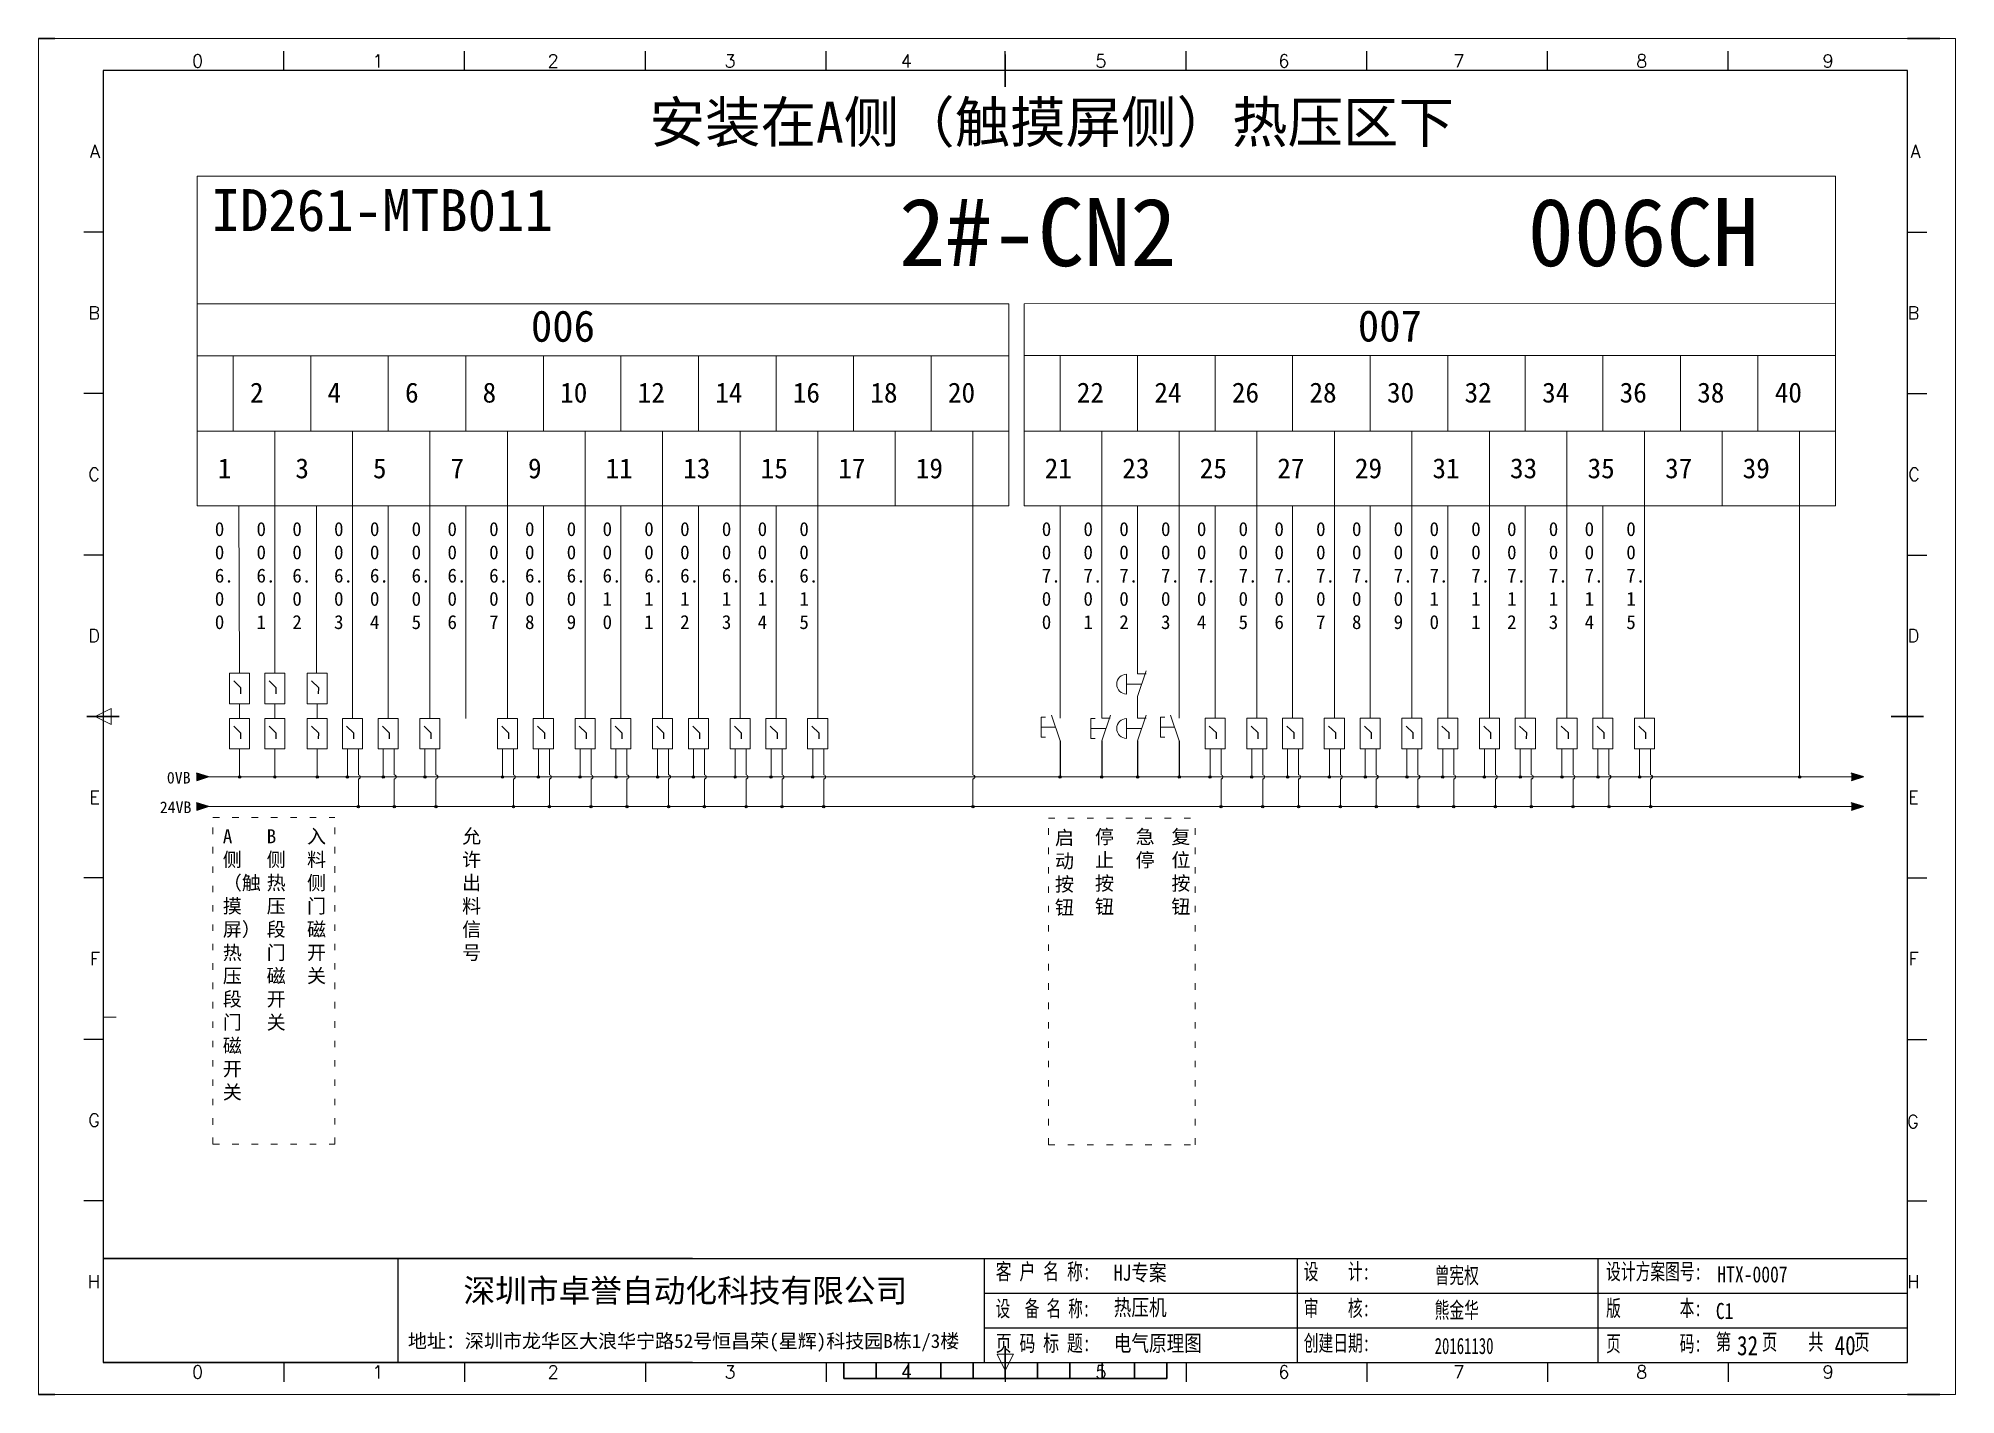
# Model space of a CAD drawing. Extents: x 35123 to 43919, y -4314 to -326.
# Drawn here: x 36608.7 to 36905.7, y -3963.9 to -3753.9 of the extents above; entities that cross this region are included whole.
import ezdxf
from ezdxf.enums import TextEntityAlignment as Align

# ---------------------------------------------------------------- set-up
doc = ezdxf.new("R2010")
doc.units = 0
doc.header["$MEASUREMENT"] = 0
doc.linetypes.add('2', pattern=[15, 1, -2, 1, -2, 1, -2, 1, -2, 1, -2])
doc.linetypes.add('ACAD_ISO02W100', pattern=[15, 12, -3])
for name, color, linetype in [('AE_BOR', 1, 'Continuous'), ('SYMS', 7, 'Continuous'), ('细实线层', 7, 'Continuous')]:
    doc.layers.add(name, color=color, linetype=linetype)
doc.styles.add('Standard0.67', font='', dxfattribs={"width": 0.67})
doc.styles.add('Standard_0.8', font='SimSun.ttf', dxfattribs={"width": 0.8})
doc.styles.add('WD', font='romans.shx', dxfattribs={"bigfont": 'gbcbig.shx'})
doc.styles.add('宋', font='SimSun.ttf', dxfattribs={"width": 0.7})
doc.styles.get('Standard0.67').set_extended_font_data('FangSong_GB2312')

msp = doc.modelspace()

# ---------------------------------------------------------------- texts
at = {"lineweight": 0, "attachment_point": 1}
for s, insert, char_height, width in [('{\\fSimSun|b0|i0|c134|p2;安装在A侧（触摸屏侧）热压区下}', (36703.418, -3763.694), 6.3, 141.24916), ('{\\fSimSun|b0|i0|c134|p2;ID261-MTB011}', (36635.55, -3777.216), 6.48, 79.50995), ('{\\fSimSun|b0|i0|c134|p2;2#-CN2 }', (36742.059, -3778.605), 10.53, 52.20126), ('{\\fSimSun|b0|i0|c134|p2;006CH  }', (36839.426, -3778.605), 10.53, 52.20126), ('{\\fSimSun|b0|i0|c134|p2;006}', (36685.036, -3795.982), 4.86, 21.99547), ('{\\fSimSun|b0|i0|c134|p2;007}', (36813.126, -3795.952), 4.86, 21.99547), ('{\\fSimSun|b0|i0|c134|p2;2}', (36641.504, -3807.168), 3.09582, 6.79376), ('{\\fSimSun|b0|i0|c134|p2;4}', (36653.517, -3807.168), 3.09582, 6.79376), ('{\\fSimSun|b0|i0|c134|p2;6}', (36665.531, -3807.168), 3.09582, 6.79376), ('{\\fSimSun|b0|i0|c134|p2;8}', (36677.544, -3807.168), 3.09582, 6.79376), ('{\\fSimSun|b0|i0|c134|p2;10}', (36689.557, -3807.168), 3.09582, 6.79376), ('{\\fSimSun|b0|i0|c134|p2;12}', (36701.57, -3807.168), 3.09582, 6.79376), ('{\\fSimSun|b0|i0|c134|p2;14}', (36713.583, -3807.168), 3.09582, 6.79376), ('{\\fSimSun|b0|i0|c134|p2;16}', (36725.597, -3807.168), 3.09582, 6.79376), ('{\\fSimSun|b0|i0|c134|p2;18}', (36737.61, -3807.168), 3.09582, 6.79376), ('{\\fSimSun|b0|i0|c134|p2;20}', (36749.623, -3807.168), 3.09582, 6.79376), ('{\\fSimSun|b0|i0|c134|p2;22}', (36769.588, -3807.162), 3.09582, 6.79376), ('{\\fSimSun|b0|i0|c134|p2;24}', (36781.601, -3807.162), 3.09582, 6.79376), ('{\\fSimSun|b0|i0|c134|p2;26}', (36793.614, -3807.162), 3.09582, 6.79376), ('{\\fSimSun|b0|i0|c134|p2;28}', (36805.628, -3807.162), 3.09582, 6.79376), ('{\\fSimSun|b0|i0|c134|p2;30}', (36817.641, -3807.162), 3.09582, 6.79376), ('{\\fSimSun|b0|i0|c134|p2;32}', (36829.654, -3807.162), 3.09582, 6.79376), ('{\\fSimSun|b0|i0|c134|p2;34}', (36841.667, -3807.162), 3.09582, 6.79376), ('{\\fSimSun|b0|i0|c134|p2;36}', (36853.68, -3807.162), 3.09582, 6.79376), ('{\\fSimSun|b0|i0|c134|p2;38}', (36865.694, -3807.162), 3.09582, 6.79376), ('{\\fSimSun|b0|i0|c134|p2;40}', (36877.707, -3807.162), 3.09582, 6.79376), ('{\\fSimSun|b0|i0|c134|p2;1}', (36636.529, -3818.893), 3.09582, 6.79376), ('{\\fSimSun|b0|i0|c134|p2;3}', (36648.542, -3818.893), 3.09582, 6.79376), ('{\\fSimSun|b0|i0|c134|p2;5}', (36660.555, -3818.893), 3.09582, 6.79376), ('{\\fSimSun|b0|i0|c134|p2;7}', (36672.568, -3818.893), 3.09582, 6.79376), ('{\\fSimSun|b0|i0|c134|p2;9}', (36684.581, -3818.893), 3.09582, 6.79376), ('{\\fSimSun|b0|i0|c134|p2;11}', (36696.595, -3818.893), 3.09582, 6.79376), ('{\\fSimSun|b0|i0|c134|p2;13}', (36708.608, -3818.893), 3.09582, 6.79376), ('{\\fSimSun|b0|i0|c134|p2;15}', (36720.621, -3818.893), 3.09582, 6.79376), ('{\\fSimSun|b0|i0|c134|p2;17}', (36732.634, -3818.893), 3.09582, 6.79376), ('{\\fSimSun|b0|i0|c134|p2;19}', (36744.647, -3818.893), 3.09582, 6.79376), ('{\\fSimSun|b0|i0|c134|p2;21}', (36764.612, -3818.887), 3.09582, 6.79376), ('{\\fSimSun|b0|i0|c134|p2;23}', (36776.626, -3818.887), 3.09582, 6.79376), ('{\\fSimSun|b0|i0|c134|p2;25}', (36788.639, -3818.887), 3.09582, 6.79376), ('{\\fSimSun|b0|i0|c134|p2;27}', (36800.652, -3818.887), 3.09582, 6.79376), ('{\\fSimSun|b0|i0|c134|p2;29}', (36812.665, -3818.887), 3.09582, 6.79376), ('{\\fSimSun|b0|i0|c134|p2;31}', (36824.678, -3818.887), 3.09582, 6.79376), ('{\\fSimSun|b0|i0|c134|p2;33}', (36836.692, -3818.887), 3.09582, 6.79376), ('{\\fSimSun|b0|i0|c134|p2;35}', (36848.705, -3818.887), 3.09582, 6.79376), ('{\\fSimSun|b0|i0|c134|p2;37}', (36860.718, -3818.887), 3.09582, 6.79376), ('{\\fSimSun|b0|i0|c134|p2;39}', (36872.731, -3818.887), 3.09582, 6.79376), ('{\\f@SimHei|b0|i0|c134|p49;0\\P0\\P6.\\P0\\P0}', (36636.063, -3828.767), 2.16, 3.85255), ('{\\f@SimHei|b0|i0|c134|p49;0\\P0\\P6.\\P0\\P1}', (36642.52, -3828.767), 2.16, 3.85255), ('{\\f@SimHei|b0|i0|c134|p49;0\\P0\\P6.\\P0\\P2}', (36648.076, -3828.767), 2.16, 3.85255), ('{\\f@SimHei|b0|i0|c134|p49;0\\P0\\P6.\\P0\\P3}', (36654.533, -3828.767), 2.16, 3.85255), ('{\\f@SimHei|b0|i0|c134|p49;0\\P0\\P6.\\P0\\P4}', (36660.09, -3828.767), 2.16, 3.85255), ('{\\f@SimHei|b0|i0|c134|p49;0\\P0\\P6.\\P0\\P5}', (36666.546, -3828.767), 2.16, 3.85255), ('{\\f@SimHei|b0|i0|c134|p49;0\\P0\\P6.\\P0\\P6}', (36672.103, -3828.767), 2.16, 3.85255), ('{\\f@SimHei|b0|i0|c134|p49;0\\P0\\P6.\\P0\\P7}', (36678.559, -3828.767), 2.16, 3.85255), ('{\\f@SimHei|b0|i0|c134|p49;0\\P0\\P6.\\P0\\P8}', (36684.116, -3828.767), 2.16, 3.85255), ('{\\f@SimHei|b0|i0|c134|p49;0\\P0\\P6.\\P0\\P9}', (36690.573, -3828.767), 2.16, 3.85255), ('{\\f@SimHei|b0|i0|c134|p49;0\\P0\\P6.\\P1\\P0}', (36696.129, -3828.767), 2.16, 3.85255), ('{\\f@SimHei|b0|i0|c134|p49;0\\P0\\P6.\\P1\\P1}', (36702.586, -3828.767), 2.16, 3.85255), ('{\\f@SimHei|b0|i0|c134|p49;0\\P0\\P6.\\P1\\P2}', (36708.142, -3828.767), 2.16, 3.85255), ('{\\f@SimHei|b0|i0|c134|p49;0\\P0\\P6.\\P1\\P3}', (36714.599, -3828.767), 2.16, 3.85255), ('{\\f@SimHei|b0|i0|c134|p49;0\\P0\\P6.\\P1\\P4}', (36720.156, -3828.767), 2.16, 3.85255), ('{\\f@SimHei|b0|i0|c134|p49;0\\P0\\P6.\\P1\\P5}', (36726.612, -3828.767), 2.16, 3.85255), ('{\\f@SimHei|b0|i0|c134|p49;0\\P0\\P7.\\P0\\P0}', (36764.161, -3828.767), 2.16, 3.85255), ('{\\f@SimHei|b0|i0|c134|p49;0\\P0\\P7.\\P0\\P1}', (36770.618, -3828.767), 2.16, 3.85255), ('{\\f@SimHei|b0|i0|c134|p49;0\\P0\\P7.\\P0\\P2}', (36776.174, -3828.767), 2.16, 3.85255), ('{\\f@SimHei|b0|i0|c134|p49;0\\P0\\P7.\\P0\\P3}', (36782.631, -3828.767), 2.16, 3.85255), ('{\\f@SimHei|b0|i0|c134|p49;0\\P0\\P7.\\P0\\P4}', (36788.187, -3828.767), 2.16, 3.85255), ('{\\f@SimHei|b0|i0|c134|p49;0\\P0\\P7.\\P0\\P5}', (36794.644, -3828.767), 2.16, 3.85255), ('{\\f@SimHei|b0|i0|c134|p49;0\\P0\\P7.\\P0\\P6}', (36800.201, -3828.767), 2.16, 3.85255), ('{\\f@SimHei|b0|i0|c134|p49;0\\P0\\P7.\\P0\\P7}', (36806.657, -3828.767), 2.16, 3.85255), ('{\\f@SimHei|b0|i0|c134|p49;0\\P0\\P7.\\P0\\P8}', (36812.214, -3828.767), 2.16, 3.85255), ('{\\f@SimHei|b0|i0|c134|p49;0\\P0\\P7.\\P0\\P9}', (36818.67, -3828.767), 2.16, 3.85255), ('{\\f@SimHei|b0|i0|c134|p49;0\\P0\\P7.\\P1\\P0}', (36824.227, -3828.767), 2.16, 3.85255), ('{\\f@SimHei|b0|i0|c134|p49;0\\P0\\P7.\\P1\\P1}', (36830.684, -3828.767), 2.16, 3.85255), ('{\\f@SimHei|b0|i0|c134|p49;0\\P0\\P7.\\P1\\P2}', (36836.24, -3828.767), 2.16, 3.85255), ('{\\f@SimHei|b0|i0|c134|p49;0\\P0\\P7.\\P1\\P3}', (36842.697, -3828.767), 2.16, 3.85255), ('{\\f@SimHei|b0|i0|c134|p49;0\\P0\\P7.\\P1\\P4}', (36848.253, -3828.767), 2.16, 3.85255), ('{\\f@SimHei|b0|i0|c134|p49;0\\P0\\P7.\\P1\\P5}', (36854.71, -3828.767), 2.16, 3.85255), ('{\\fSimSun|b0|i0|c134|p2;A侧（触摸屏）热压段门磁开关}', (36637.303, -3876.338), 2.16, 3.85255), ('{\\fSimSun|b0|i0|c134|p2;B侧热压段门磁开关}', (36644.097, -3876.338), 2.16, 3.85255), ('{\\fSimSun|b0|i0|c134|p2;入料侧门磁开关}', (36650.346, -3876.338), 2.16, 3.85255), ('{\\fSimSun|b0|i0|c134|p2;允许出料信号}', (36674.373, -3876.338), 2.16, 3.85255), ('{\\fSimSun|b0|i0|c134|p2;启动按钮}', (36766.213, -3876.557), 2.16, 3.85255), ('{\\fSimSun|b0|i0|c134|p2;停止按钮}', (36772.403, -3876.414), 2.16, 3.85255), ('{\\fSimSun|b0|i0|c134|p2;急停}', (36778.703, -3876.414), 2.16, 3.85255), ('{\\fSimSun|b0|i0|c134|p2;复位按钮}', (36784.242, -3876.414), 2.16, 3.85255)]:
    msp.add_mtext(s, dxfattribs=dict(at, insert=insert, char_height=char_height, width=width))
for s, insert, char_height, width, attachment_point in [('{\\fSimSun|b0|i0|c134|p2;0\\fSimSun|b0|i0|c0|p2;V\\fSimSun|b0|i0|c134|p2;B}', (36628.633, -3867.444), 1.8, 4.14086, 1), ('{\\fSimSun|b0|i0|c134|p2;24\\fSimSun|b0|i0|c0|p2;V\\fSimSun|b0|i0|c134|p2;B}', (36627.536, -3872.028), 1.8, 4.14086, 1), ('{\\fSimSun|b0|i0|c134|p2;深圳市卓誉自动化科技有限公司}', (36674.582, -3949.958), 3.6, 80.67766, 7), ('{\\fSimSun|b0|i0|c134|p2;地址：深圳市龙华区大浪华宁路52号恒昌荣(星辉)科技园B栋1/3楼}', (36665.969, -3957.218), 2.16, 89.25675, 7)]:
    msp.add_mtext(s, dxfattribs=dict(insert=insert, char_height=char_height, width=width, attachment_point=attachment_point))
at = {"ltscale": 2, "attachment_point": 1}
for s, insert, char_height, width, style in [('{\\fSimSun|b0|i0|c134|p2;\\W0.72;客 户 名 称:}', (36757.03, -3943.553), 2.5, 16.24768, 'Standard0.67'), ('HJ专案', (36775.317, -3943.727), 2.5, 33.90777, 'Standard_0.8'), ('{\\fSimSun|b0|i0|c134|p2;设    计:}', (36804.744, -3943.553), 2.5, 12.03121, 'Standard0.67'), ('{\\fSimSun|b0|i0|c134|p2;曾宪权}', (36825.021, -3944.155), 2.5, 12.03121, 'Standard0.67'), ('{\\fSimSun|b0|i0|c134|p2;设计方案图号:}', (36851.577, -3943.553), 2.5, 15.1644, 'Standard0.67'), ('{\\f@SimSun|b0|i0|c134|p2;HTX-0007}', (36868.815, -3943.994), 2.5, 33.90777, 'Standard_0.8'), ('{\\fSimSun|b0|i0|c134|p2;\\W0.66;设  备 名 称:}', (36757.03, -3949.282), 2.5, 15.12342, 'Standard0.67'), ('{\\fSimSun|b0|i0|c134|p2;热压机}', (36775.317, -3949.115), 2.5, 33.90777, 'Standard_0.8'), ('{\\fSimSun|b0|i0|c134|p2;审    核:}', (36804.744, -3949.227), 2.5, 12.03121, 'Standard0.67'), ('{\\fSimSun|b0|i0|c134|p2;熊金华}', (36825.021, -3949.517), 2.5, 12.03121, 'Standard0.67'), ('{\\fSimSun|b0|i0|c134|p2;版        本:}', (36851.577, -3949.227), 2.5, 16.84978, 'Standard0.67'), ('C1', (36868.576, -3949.667), 2.5, 5.97175, 'Standard_0.8'), ('{\\fSimSun|b0|i0|c134|p2;\\W0.72;页 码 标 题:}', (36757.03, -3954.65), 2.5, 15.12342, 'Standard0.67'), ('{\\fSimSun|b0|i0|c134|p2;电气原理图}', (36775.317, -3954.663), 2.5, 33.90777, 'Standard_0.8'), ('{\\fSimSun|b0|i0|c134|p2;创建日期:}', (36804.744, -3954.634), 2.5, 12.03121, 'Standard0.67'), ('{\\fSimSun|b0|i0|c134|p2;20161130}', (36825.021, -3955.075), 2.5, 12.03121, 'Standard0.67'), ('{\\fSimSun|b0|i0|c134|p2;页        码:}', (36851.577, -3954.713), 2.5, 15.72579, 'Standard0.67'), ('第    页    共    页', (36868.573, -3954.468), 2.5, 33.90777, '宋'), ('32', (36871.86, -3954.773), 3, 3.76639, 'Standard_0.8'), ('40', (36886.98, -3954.748), 3, 3.76639, 'Standard_0.8')]:
    msp.add_mtext(s, dxfattribs=dict(at, insert=insert, char_height=char_height, width=width, style=style))

# ---------------------------------------------------------------- blocks, each defined once
blk = doc.blocks.new('gb_a2_a')
for p, q in [((584, 410), (25, 410)), ((25, 410), (25, 10)), ((584, 10), (584, 410)), ((25, 10), (584, 10))]:
    blk.add_line(p, q)
at = {"lineweight": 9, "ltscale": 0.1}
blk.add_line((25, 116.86), (29, 116.86), dxfattribs=at)
at = {"layer": 'AE_BOR', "lineweight": 30}
for p, q in [((10, 420), (4.93, 420)), ((594, 420), (584, 420)), ((4.93, 0), (10, 0)), ((594, 0), (584, 0))]:
    blk.add_line(p, q, dxfattribs=at)
at = {"layer": 'AE_BOR', "color": 1, "lineweight": 15}
for p, q in [((4.93, 420), (598.93, 420)), ((4.93, 0), (4.93, 420)), ((598.93, 420), (598.93, 0)), ((22.5, 210), (27.5, 212.5)), ((27.5, 207.5), (22.5, 210)), ((27.5, 212.5), (27.5, 207.5)), ((304.5, 7.5), (302, 12.5)), ((302, 12.5), (307, 12.5)), ((307, 12.5), (304.5, 7.5)), ((598.93, 0), (4.93, 0))]:
    blk.add_line(p, q, dxfattribs=at)
at = {"layer": 'AE_BOR'}
for p, q in [((81, 410), (81, 416)), ((137, 410), (137, 416)), ((193, 410), (193, 416)), ((249, 410), (249, 416)), ((304.5, 410), (304.5, 416)), ((360.5, 410), (360.5, 416)), ((416.5, 410), (416.5, 416)), ((472.5, 410), (472.5, 416)), ((528.5, 410), (528.5, 416)), ((25, 360), (19, 360)), ((584, 360), (590, 360)), ((25, 310), (19, 310)), ((584, 310), (590, 310)), ((25, 260), (19, 260)), ((584, 260), (590, 260)), ((25, 160), (19, 160)), ((584, 160), (590, 160)), ((25, 110), (19, 110)), ((584, 110), (590, 110)), ((25, 60), (19, 60)), ((584, 60), (590, 60)), ((81, 10), (81, 4)), ((137, 10), (137, 4)), ((193, 10), (193, 4)), ((249, 10), (249, 4)), ((304.5, 10), (304.5, 4)), ((360.5, 10), (360.5, 4)), ((416.5, 10), (416.5, 4)), ((472.5, 10), (472.5, 4)), ((528.5, 10), (528.5, 4))]:
    blk.add_line(p, q, dxfattribs=at)
at = {"layer": 'AE_BOR', "color": 2, "lineweight": 30}
for p, q in [((304.5, 405), (304.5, 415)), ((20, 210), (30, 210)), ((579, 210), (589, 210)), ((304.5, 10), (304.5, 15)), ((304.5, 15), (304.5, 5)), ((254.5, 5), (254.5, 10)), ((264.5, 5), (264.5, 10)), ((274.5, 5), (274.5, 10)), ((284.5, 5), (284.5, 10)), ((294.5, 5), (294.5, 10)), ((304.5, 10), (304.5, 5)), ((314.5, 5), (314.5, 10)), ((324.5, 5), (324.5, 10)), ((334.5, 5), (334.5, 10)), ((344.5, 5), (344.5, 10)), ((354.5, 5), (354.5, 10)), ((254.5, 5), (354.5, 5))]:
    blk.add_line(p, q, dxfattribs=at)
at = {"layer": 'AE_BOR', "style": 'WD'}
for s, p in [('0', (54.27, 411)), ('1', (110.12, 411)), ('2', (164.42, 411)), ('3', (219.22, 411)), ('4', (273.82, 411)), ('5', (334.12, 411)), ('6', (390.81, 411)), ('7', (445.01, 411)), ('8', (501.67, 411)), ('9', (559.4, 411)), ('0', (54.27, 5)), ('1', (110.12, 5)), ('2', (164.42, 5)), ('3', (219.22, 5)), ('4', (273.82, 5)), ('5', (334.12, 5)), ('6', (390.81, 5)), ('7', (445.01, 5)), ('8', (501.67, 5)), ('9', (559.4, 5))]:
    blk.add_text(s, height=4, dxfattribs=at).set_placement(p, align=Align.CENTER)
for s, p in [('A', (24, 385)), ('A', (588.05, 385)), ('B', (24, 335)), ('B', (587.67, 335)), ('C', (24, 285)), ('C', (587.86, 285)), ('D', (24, 235)), ('D', (587.67, 235)), ('E', (24, 185)), ('E', (587.48, 185)), ('F', (24, 135)), ('F', (587.48, 135)), ('F', (587.48, 135)), ('G', (24, 85)), ('G', (587.48, 84.56)), ('H', (24, 35)), ('H', (587.67, 35))]:
    blk.add_text(s, height=4, dxfattribs=at).set_placement(p, align=Align.MIDDLE_RIGHT)
blk = doc.blocks.new('WDDOT')
blk.add_hatch(color=256).paths.add_polyline_path([(0.5, 0, 1), (-0.5, 0, 1)])
blk.add_circle((0, 0), 0.5)

# ---------------------------------------------------------------- hatches: boundary and pattern name
for points in [[(36635.086, -3868.226), (36633.223, -3868.823), (36633.223, -3867.629)], [(36891.429, -3868.226), (36889.567, -3868.823), (36889.567, -3867.629)], [(36635.086, -3872.809), (36633.223, -3873.406), (36633.223, -3872.213)], [(36891.429, -3872.809), (36889.567, -3873.406), (36889.567, -3872.213)]]:
    msp.add_hatch(color=256).paths.add_polyline_path(points)
h = msp.add_hatch(color=256)
edge = h.paths.add_edge_path()
edge.add_arc((36639.901, -3868.234), 0.177, 0, 360)
h = msp.add_hatch(color=256)
edge = h.paths.add_edge_path()
edge.add_arc((36645.36, -3868.234), 0.177, 0, 360)
h = msp.add_hatch(color=256)
edge = h.paths.add_edge_path()
edge.add_arc((36651.939, -3868.234), 0.177, 0, 360)
h = msp.add_hatch(color=256)
edge = h.paths.add_edge_path()
edge.add_arc((36656.599, -3868.234), 0.177, 0, 360)
h = msp.add_hatch(color=256)
edge = h.paths.add_edge_path()
edge.add_arc((36662.155, -3868.234), 0.177, 0, 360)
h = msp.add_hatch(color=256)
edge = h.paths.add_edge_path()
edge.add_arc((36668.612, -3868.234), 0.177, 0, 360)
h = msp.add_hatch(color=256)
edge = h.paths.add_edge_path()
edge.add_arc((36680.625, -3868.234), 0.177, 0, 360)
h = msp.add_hatch(color=256)
edge = h.paths.add_edge_path()
edge.add_arc((36686.182, -3868.234), 0.177, 0, 360)
h = msp.add_hatch(color=256)
edge = h.paths.add_edge_path()
edge.add_arc((36692.638, -3868.234), 0.177, 0, 360)
h = msp.add_hatch(color=256)
edge = h.paths.add_edge_path()
edge.add_arc((36698.195, -3868.234), 0.177, 0, 360)
h = msp.add_hatch(color=256)
edge = h.paths.add_edge_path()
edge.add_arc((36704.652, -3868.234), 0.177, 0, 360)
h = msp.add_hatch(color=256)
edge = h.paths.add_edge_path()
edge.add_arc((36710.208, -3868.234), 0.177, 0, 360)
h = msp.add_hatch(color=256)
edge = h.paths.add_edge_path()
edge.add_arc((36716.665, -3868.234), 0.177, 0, 360)
h = msp.add_hatch(color=256)
edge = h.paths.add_edge_path()
edge.add_arc((36722.221, -3868.234), 0.177, 0, 360)
h = msp.add_hatch(color=256)
edge = h.paths.add_edge_path()
edge.add_arc((36728.678, -3868.234), 0.177, 0, 360)
h = msp.add_hatch(color=256)
edge = h.paths.add_edge_path()
edge.add_arc((36766.987, -3868.22), 0.177, 0, 360)
h = msp.add_hatch(color=256)
edge = h.paths.add_edge_path()
edge.add_arc((36773.444, -3868.22), 0.177, 0, 360)
h = msp.add_hatch(color=256)
edge = h.paths.add_edge_path()
edge.add_arc((36779.001, -3868.22), 0.177, 0, 360)
h = msp.add_hatch(color=256)
edge = h.paths.add_edge_path()
edge.add_arc((36785.457, -3868.22), 0.177, 0, 360)
h = msp.add_hatch(color=256)
edge = h.paths.add_edge_path()
edge.add_arc((36790.239, -3868.228), 0.177, 0, 360)
h = msp.add_hatch(color=256)
edge = h.paths.add_edge_path()
edge.add_arc((36796.696, -3868.228), 0.177, 0, 360)
h = msp.add_hatch(color=256)
edge = h.paths.add_edge_path()
edge.add_arc((36802.252, -3868.228), 0.177, 0, 360)
h = msp.add_hatch(color=256)
edge = h.paths.add_edge_path()
edge.add_arc((36808.709, -3868.228), 0.177, 0, 360)
h = msp.add_hatch(color=256)
edge = h.paths.add_edge_path()
edge.add_arc((36814.265, -3868.228), 0.177, 0, 360)
h = msp.add_hatch(color=256)
edge = h.paths.add_edge_path()
edge.add_arc((36820.722, -3868.228), 0.177, 0, 360)
h = msp.add_hatch(color=256)
edge = h.paths.add_edge_path()
edge.add_arc((36826.279, -3868.228), 0.177, 0, 360)
h = msp.add_hatch(color=256)
edge = h.paths.add_edge_path()
edge.add_arc((36832.735, -3868.228), 0.177, 0, 360)
h = msp.add_hatch(color=256)
edge = h.paths.add_edge_path()
edge.add_arc((36838.292, -3868.228), 0.177, 0, 360)
h = msp.add_hatch(color=256)
edge = h.paths.add_edge_path()
edge.add_arc((36844.748, -3868.228), 0.177, 0, 360)
h = msp.add_hatch(color=256)
edge = h.paths.add_edge_path()
edge.add_arc((36850.305, -3868.228), 0.177, 0, 360)
h = msp.add_hatch(color=256)
edge = h.paths.add_edge_path()
edge.add_arc((36856.762, -3868.228), 0.177, 0, 360)
h = msp.add_hatch(color=256)
edge = h.paths.add_edge_path()
edge.add_arc((36881.562, -3868.226), 0.177, 0, 360)
h = msp.add_hatch(color=256)
edge = h.paths.add_edge_path()
edge.add_arc((36658.304, -3872.818), 0.177, 0, 360)
h = msp.add_hatch(color=256)
edge = h.paths.add_edge_path()
edge.add_arc((36663.861, -3872.818), 0.177, 0, 360)
h = msp.add_hatch(color=256)
edge = h.paths.add_edge_path()
edge.add_arc((36670.317, -3872.818), 0.177, 0, 360)
h = msp.add_hatch(color=256)
edge = h.paths.add_edge_path()
edge.add_arc((36682.33, -3872.818), 0.177, 0, 360)
h = msp.add_hatch(color=256)
edge = h.paths.add_edge_path()
edge.add_arc((36687.887, -3872.818), 0.177, 0, 360)
h = msp.add_hatch(color=256)
edge = h.paths.add_edge_path()
edge.add_arc((36694.344, -3872.818), 0.177, 0, 360)
h = msp.add_hatch(color=256)
edge = h.paths.add_edge_path()
edge.add_arc((36699.9, -3872.818), 0.177, 0, 360)
h = msp.add_hatch(color=256)
edge = h.paths.add_edge_path()
edge.add_arc((36706.357, -3872.818), 0.177, 0, 360)
h = msp.add_hatch(color=256)
edge = h.paths.add_edge_path()
edge.add_arc((36711.913, -3872.818), 0.177, 0, 360)
h = msp.add_hatch(color=256)
edge = h.paths.add_edge_path()
edge.add_arc((36718.37, -3872.818), 0.177, 0, 360)
h = msp.add_hatch(color=256)
edge = h.paths.add_edge_path()
edge.add_arc((36723.927, -3872.818), 0.177, 0, 360)
h = msp.add_hatch(color=256)
edge = h.paths.add_edge_path()
edge.add_arc((36730.383, -3872.818), 0.177, 0, 360)
h = msp.add_hatch(color=256)
edge = h.paths.add_edge_path()
edge.add_arc((36753.493, -3872.818), 0.177, 0, 360)
h = msp.add_hatch(color=256)
edge = h.paths.add_edge_path()
edge.add_arc((36791.944, -3872.811), 0.177, 0, 360)
h = msp.add_hatch(color=256)
edge = h.paths.add_edge_path()
edge.add_arc((36798.401, -3872.811), 0.177, 0, 360)
h = msp.add_hatch(color=256)
edge = h.paths.add_edge_path()
edge.add_arc((36803.957, -3872.811), 0.177, 0, 360)
h = msp.add_hatch(color=256)
edge = h.paths.add_edge_path()
edge.add_arc((36810.414, -3872.811), 0.177, 0, 360)
h = msp.add_hatch(color=256)
edge = h.paths.add_edge_path()
edge.add_arc((36815.971, -3872.811), 0.177, 0, 360)
h = msp.add_hatch(color=256)
edge = h.paths.add_edge_path()
edge.add_arc((36822.427, -3872.811), 0.177, 0, 360)
h = msp.add_hatch(color=256)
edge = h.paths.add_edge_path()
edge.add_arc((36827.984, -3872.811), 0.177, 0, 360)
h = msp.add_hatch(color=256)
edge = h.paths.add_edge_path()
edge.add_arc((36834.44, -3872.811), 0.177, 0, 360)
h = msp.add_hatch(color=256)
edge = h.paths.add_edge_path()
edge.add_arc((36839.997, -3872.811), 0.177, 0, 360)
h = msp.add_hatch(color=256)
edge = h.paths.add_edge_path()
edge.add_arc((36846.454, -3872.811), 0.177, 0, 360)
h = msp.add_hatch(color=256)
edge = h.paths.add_edge_path()
edge.add_arc((36852.01, -3872.811), 0.177, 0, 360)
h = msp.add_hatch(color=256)
edge = h.paths.add_edge_path()
edge.add_arc((36858.467, -3872.811), 0.177, 0, 360)

# ---------------------------------------------------------------- linework, layer by layer
at = {"lineweight": 0}
for p, q in [((36887.109, -3775.222), (36633.336, -3775.204)), ((36633.347, -3826.245), (36633.336, -3775.204)), ((36887.122, -3826.263), (36887.109, -3775.222)), ((36759.035, -3803.005), (36633.334, -3803.005)), ((36638.903, -3814.686), (36638.903, -3803.005)), ((36650.916, -3814.686), (36650.916, -3803.005)), ((36662.93, -3814.686), (36662.93, -3803.005)), ((36674.943, -3814.686), (36674.943, -3803.005)), ((36686.956, -3814.686), (36686.956, -3803.005)), ((36698.969, -3814.686), (36698.969, -3803.005)), ((36710.982, -3814.686), (36710.982, -3803.005)), ((36722.996, -3814.686), (36722.996, -3803.005)), ((36735.009, -3814.686), (36735.009, -3803.005)), ((36747.022, -3814.686), (36747.022, -3803.005)), ((36759.035, -3814.686), (36759.035, -3803.005)), ((36761.444, -3802.987), (36887.116, -3802.985)), ((36766.987, -3814.679), (36766.987, -3802.999)), ((36779, -3814.679), (36779, -3802.999)), ((36791.013, -3814.679), (36791.013, -3802.999)), ((36803.027, -3814.679), (36803.027, -3802.999)), ((36815.04, -3814.679), (36815.04, -3802.999)), ((36827.053, -3814.679), (36827.053, -3802.999)), ((36839.066, -3814.679), (36839.066, -3802.999)), ((36851.079, -3814.679), (36851.079, -3802.999)), ((36863.093, -3814.679), (36863.093, -3802.999)), ((36875.106, -3814.679), (36875.106, -3802.999)), ((36633.347, -3814.686), (36759.035, -3814.686)), ((36633.347, -3814.686), (36638.903, -3814.686)), ((36645.36, -3826.245), (36645.36, -3814.686)), ((36657.373, -3826.245), (36657.373, -3814.686)), ((36669.386, -3826.245), (36669.386, -3814.686)), ((36681.399, -3826.245), (36681.399, -3814.686)), ((36693.413, -3826.245), (36693.413, -3814.686)), ((36705.426, -3826.245), (36705.426, -3814.686)), ((36717.439, -3826.245), (36717.439, -3814.686)), ((36729.452, -3826.245), (36729.452, -3814.686)), ((36741.465, -3826.245), (36741.465, -3814.686)), ((36753.479, -3826.245), (36753.479, -3814.686)), ((36761.43, -3814.679), (36887.119, -3814.679)), ((36761.43, -3814.679), (36766.987, -3814.679)), ((36773.444, -3826.238), (36773.444, -3814.679)), ((36785.457, -3826.238), (36785.457, -3814.679)), ((36797.47, -3826.238), (36797.47, -3814.679)), ((36809.483, -3826.238), (36809.483, -3814.679)), ((36821.496, -3826.238), (36821.496, -3814.679)), ((36833.51, -3826.238), (36833.51, -3814.679)), ((36845.523, -3826.238), (36845.523, -3814.679)), ((36857.536, -3826.238), (36857.536, -3814.679)), ((36869.549, -3826.238), (36869.549, -3814.679)), ((36881.562, -3826.238), (36881.562, -3814.679)), ((36633.347, -3826.245), (36759.035, -3826.245)), ((36639.803, -3826.245), (36639.901, -3852.171)), ((36645.36, -3826.245), (36645.36, -3852.171)), ((36651.816, -3826.245), (36651.816, -3852.171)), ((36657.373, -3826.245), (36657.373, -3859.16)), ((36657.373, -3826.245), (36657.373, -3859.16)), ((36657.373, -3826.245), (36657.373, -3859.16)), ((36662.93, -3826.245), (36662.93, -3859.16)), ((36662.93, -3826.245), (36662.93, -3859.16)), ((36662.93, -3826.245), (36662.93, -3859.16)), ((36669.386, -3826.245), (36669.386, -3859.16)), ((36669.386, -3826.245), (36669.386, -3859.16)), ((36669.386, -3826.245), (36669.386, -3859.16)), ((36674.943, -3826.245), (36674.943, -3859.16)), ((36674.943, -3826.245), (36674.943, -3859.16)), ((36674.943, -3826.245), (36674.943, -3859.16)), ((36681.399, -3826.245), (36681.399, -3859.16)), ((36681.399, -3826.245), (36681.399, -3859.16)), ((36686.956, -3826.245), (36686.956, -3859.16)), ((36686.956, -3826.245), (36686.956, -3859.16)), ((36693.413, -3826.245), (36693.413, -3859.16)), ((36693.413, -3826.245), (36693.413, -3859.16)), ((36698.969, -3826.245), (36698.969, -3859.16)), ((36698.969, -3826.245), (36698.969, -3859.16)), ((36705.426, -3826.245), (36705.426, -3859.16)), ((36710.982, -3826.245), (36710.982, -3859.16)), ((36717.439, -3826.245), (36717.439, -3859.16)), ((36722.996, -3826.245), (36722.996, -3859.16)), ((36729.452, -3826.245), (36729.452, -3859.16)), ((36753.493, -3826.245), (36753.493, -3867.924)), ((36761.444, -3826.245), (36887.122, -3826.263)), ((36766.987, -3826.238), (36766.987, -3859.153)), ((36773.444, -3826.238), (36773.444, -3859.153)), ((36779, -3852.288), (36779, -3826.238)), ((36785.457, -3826.238), (36785.457, -3859.153)), ((36791.013, -3826.238), (36791.013, -3859.153)), ((36797.47, -3826.238), (36797.47, -3859.153)), ((36803.027, -3826.238), (36803.027, -3859.153)), ((36809.483, -3826.238), (36809.483, -3859.153)), ((36815.04, -3826.238), (36815.04, -3859.153)), ((36821.496, -3826.238), (36821.496, -3859.153)), ((36827.053, -3826.238), (36827.053, -3859.153)), ((36833.51, -3826.238), (36833.51, -3859.153)), ((36839.066, -3826.238), (36839.066, -3859.153)), ((36845.523, -3826.238), (36845.523, -3859.153)), ((36851.079, -3826.238), (36851.079, -3859.153)), ((36857.536, -3826.238), (36857.536, -3859.153)), ((36881.562, -3826.245), (36881.562, -3868.226)), ((36779, -3855.796), (36780.341, -3851.811)), ((36777.305, -3853.859), (36777.305, -3852.327)), ((36779.652, -3853.859), (36777.305, -3853.859)), ((36777.305, -3853.859), (36777.305, -3855.39)), ((36779, -3852.288), (36780.336, -3852.288)), ((36639.901, -3856.902), (36639.901, -3859.16)), ((36639.901, -3856.902), (36639.901, -3859.16)), ((36639.901, -3856.902), (36639.901, -3859.16)), ((36645.36, -3856.902), (36645.36, -3859.16)), ((36645.36, -3856.902), (36645.36, -3859.16)), ((36645.36, -3856.902), (36645.36, -3859.16)), ((36651.939, -3856.902), (36651.939, -3859.16)), ((36651.939, -3856.902), (36651.939, -3859.16)), ((36651.939, -3856.902), (36651.939, -3859.16)), ((36779, -3855.796), (36779, -3859.153)), ((36764.059, -3860.523), (36764.059, -3858.991)), ((36764.059, -3858.991), (36764.753, -3858.991)), ((36764.059, -3860.523), (36764.059, -3862.055)), ((36766.268, -3860.523), (36764.059, -3860.523)), ((36766.987, -3862.662), (36765.647, -3858.677)), ((36771.748, -3860.724), (36771.748, -3859.192)), ((36771.748, -3859.192), (36772.441, -3859.192)), ((36774.095, -3860.724), (36771.748, -3860.724)), ((36771.748, -3860.724), (36771.748, -3862.256)), ((36773.443, -3862.662), (36774.784, -3858.677)), ((36773.444, -3859.153), (36774.78, -3859.153)), ((36777.304, -3860.724), (36777.304, -3859.192)), ((36779.652, -3860.724), (36777.304, -3860.724)), ((36777.304, -3860.724), (36777.304, -3862.256)), ((36779, -3862.662), (36780.34, -3858.677)), ((36779, -3859.153), (36780.336, -3859.153)), ((36782.529, -3860.523), (36782.529, -3858.991)), ((36782.529, -3858.991), (36783.223, -3858.991)), ((36782.529, -3860.523), (36782.529, -3862.055)), ((36784.738, -3860.523), (36782.529, -3860.523)), ((36785.457, -3862.662), (36784.117, -3858.677)), ((36639.901, -3863.891), (36639.901, -3868.234)), ((36645.36, -3863.891), (36645.36, -3868.234)), ((36651.939, -3863.891), (36651.939, -3868.234)), ((36656.599, -3863.891), (36656.599, -3868.234)), ((36658.304, -3863.891), (36658.304, -3867.924)), ((36662.155, -3863.891), (36662.155, -3868.234)), ((36663.861, -3863.891), (36663.861, -3867.924)), ((36668.612, -3863.891), (36668.612, -3868.234)), ((36670.317, -3863.891), (36670.317, -3867.924)), ((36680.625, -3863.891), (36680.625, -3868.234)), ((36682.33, -3863.891), (36682.33, -3867.924)), ((36686.182, -3863.891), (36686.182, -3868.234)), ((36687.887, -3863.891), (36687.887, -3867.924)), ((36692.638, -3863.891), (36692.638, -3868.234)), ((36694.344, -3863.891), (36694.344, -3867.924)), ((36698.195, -3863.891), (36698.195, -3868.234)), ((36699.9, -3863.891), (36699.9, -3867.924)), ((36704.652, -3863.891), (36704.652, -3868.234)), ((36706.357, -3863.891), (36706.357, -3867.924)), ((36710.208, -3863.891), (36710.208, -3868.234)), ((36711.913, -3863.891), (36711.913, -3867.924)), ((36716.665, -3863.891), (36716.665, -3868.234)), ((36718.37, -3863.891), (36718.37, -3867.924)), ((36722.221, -3863.891), (36722.221, -3868.234)), ((36723.927, -3863.891), (36723.927, -3867.924)), ((36728.678, -3863.891), (36728.678, -3868.234)), ((36730.383, -3863.891), (36730.383, -3867.924)), ((36764.059, -3862.055), (36764.753, -3862.055)), ((36771.748, -3862.256), (36772.441, -3862.256)), ((36782.529, -3862.055), (36783.223, -3862.055)), ((36790.239, -3863.884), (36790.239, -3868.228)), ((36791.944, -3863.884), (36791.944, -3867.917)), ((36796.696, -3863.884), (36796.696, -3868.228)), ((36798.401, -3863.884), (36798.401, -3867.917)), ((36802.252, -3863.884), (36802.252, -3868.228)), ((36803.957, -3863.884), (36803.957, -3867.917)), ((36808.709, -3863.884), (36808.709, -3868.228)), ((36810.414, -3863.884), (36810.414, -3867.917)), ((36814.265, -3863.884), (36814.265, -3868.228)), ((36815.971, -3863.884), (36815.971, -3867.917)), ((36820.722, -3863.884), (36820.722, -3868.228)), ((36822.427, -3863.884), (36822.427, -3867.917)), ((36826.279, -3863.884), (36826.279, -3868.228)), ((36827.984, -3863.884), (36827.984, -3867.917)), ((36832.735, -3863.884), (36832.735, -3868.228)), ((36834.44, -3863.884), (36834.44, -3867.917)), ((36838.292, -3863.884), (36838.292, -3868.228)), ((36839.997, -3863.884), (36839.997, -3867.917)), ((36844.748, -3863.884), (36844.748, -3868.228)), ((36846.454, -3863.884), (36846.454, -3867.917)), ((36850.305, -3863.884), (36850.305, -3868.228)), ((36852.01, -3863.884), (36852.01, -3867.917)), ((36856.762, -3863.884), (36856.762, -3868.228)), ((36858.467, -3863.884), (36858.467, -3867.917)), ((36635.086, -3868.226), (36891.429, -3868.226)), ((36658.304, -3868.529), (36658.304, -3872.809)), ((36663.861, -3868.529), (36663.861, -3872.809)), ((36670.317, -3868.529), (36670.317, -3872.809)), ((36682.33, -3868.529), (36682.33, -3872.809)), ((36687.887, -3868.529), (36687.887, -3872.809)), ((36694.344, -3868.529), (36694.344, -3872.809)), ((36699.9, -3868.529), (36699.9, -3872.809)), ((36706.357, -3868.529), (36706.357, -3872.809)), ((36711.913, -3868.529), (36711.913, -3872.809)), ((36718.37, -3868.529), (36718.37, -3872.809)), ((36723.927, -3868.529), (36723.927, -3872.809)), ((36730.383, -3868.529), (36730.383, -3872.809)), ((36753.493, -3868.529), (36753.493, -3872.809)), ((36791.944, -3868.522), (36791.944, -3872.803)), ((36798.401, -3868.522), (36798.401, -3872.803)), ((36803.957, -3868.522), (36803.957, -3872.803)), ((36810.414, -3868.522), (36810.414, -3872.803)), ((36815.971, -3868.522), (36815.971, -3872.803)), ((36822.427, -3868.522), (36822.427, -3872.803)), ((36827.984, -3868.522), (36827.984, -3872.803)), ((36834.44, -3868.522), (36834.44, -3872.803)), ((36839.997, -3868.522), (36839.997, -3872.803)), ((36846.454, -3868.522), (36846.454, -3872.803)), ((36852.01, -3868.522), (36852.01, -3872.803)), ((36858.467, -3868.522), (36858.467, -3872.803)), ((36635.086, -3872.809), (36891.429, -3872.809))]:
    msp.add_line(p, q, dxfattribs=at)
at = {"linetype": 'ACAD_ISO02W100'}
for p, q in [((36640.113, -3854.441), (36639.006, -3853.369)), ((36640.11, -3855.348), (36640.113, -3854.441)), ((36645.571, -3854.441), (36644.465, -3853.369)), ((36645.569, -3855.348), (36645.571, -3854.441)), ((36652.151, -3854.441), (36651.044, -3853.369)), ((36652.148, -3855.348), (36652.151, -3854.441)), ((36640.113, -3861.43), (36639.006, -3860.357)), ((36645.571, -3861.43), (36644.465, -3860.357)), ((36652.151, -3861.43), (36651.044, -3860.357)), ((36657.585, -3861.43), (36656.479, -3860.357)), ((36663.141, -3861.43), (36662.035, -3860.357)), ((36669.598, -3861.43), (36668.492, -3860.357)), ((36681.611, -3861.43), (36680.505, -3860.357)), ((36687.168, -3861.43), (36686.062, -3860.357)), ((36693.624, -3861.43), (36692.518, -3860.357)), ((36699.181, -3861.43), (36698.075, -3860.357)), ((36705.637, -3861.43), (36704.531, -3860.357)), ((36711.194, -3861.43), (36710.088, -3860.357)), ((36717.651, -3861.43), (36716.545, -3860.357)), ((36723.207, -3861.43), (36722.101, -3860.357)), ((36729.664, -3861.43), (36728.558, -3860.357)), ((36791.225, -3861.423), (36790.119, -3860.351)), ((36797.682, -3861.423), (36796.575, -3860.351)), ((36803.238, -3861.423), (36802.132, -3860.351)), ((36809.695, -3861.423), (36808.589, -3860.351)), ((36815.251, -3861.423), (36814.145, -3860.351)), ((36821.708, -3861.423), (36820.602, -3860.351)), ((36827.265, -3861.423), (36826.158, -3860.351)), ((36833.721, -3861.423), (36832.615, -3860.351)), ((36839.278, -3861.423), (36838.172, -3860.351)), ((36845.734, -3861.423), (36844.628, -3860.351)), ((36851.291, -3861.423), (36850.185, -3860.351)), ((36857.748, -3861.423), (36856.641, -3860.351)), ((36640.11, -3862.336), (36640.113, -3861.43)), ((36645.569, -3862.336), (36645.571, -3861.43)), ((36652.148, -3862.336), (36652.151, -3861.43)), ((36657.582, -3862.336), (36657.585, -3861.43)), ((36663.139, -3862.336), (36663.141, -3861.43)), ((36669.595, -3862.336), (36669.598, -3861.43)), ((36681.609, -3862.336), (36681.611, -3861.43)), ((36687.165, -3862.336), (36687.168, -3861.43)), ((36693.622, -3862.336), (36693.624, -3861.43)), ((36699.178, -3862.336), (36699.181, -3861.43)), ((36705.635, -3862.336), (36705.637, -3861.43)), ((36711.192, -3862.336), (36711.194, -3861.43)), ((36717.648, -3862.336), (36717.651, -3861.43)), ((36723.205, -3862.336), (36723.207, -3861.43)), ((36729.661, -3862.336), (36729.664, -3861.43)), ((36791.223, -3862.33), (36791.225, -3861.423)), ((36797.679, -3862.33), (36797.682, -3861.423)), ((36803.236, -3862.33), (36803.238, -3861.423)), ((36809.692, -3862.33), (36809.695, -3861.423)), ((36815.249, -3862.33), (36815.251, -3861.423)), ((36821.706, -3862.33), (36821.708, -3861.423)), ((36827.262, -3862.33), (36827.265, -3861.423)), ((36833.719, -3862.33), (36833.721, -3861.423)), ((36839.275, -3862.33), (36839.278, -3861.423)), ((36845.732, -3862.33), (36845.734, -3861.423)), ((36851.289, -3862.33), (36851.291, -3861.423)), ((36857.745, -3862.33), (36857.748, -3861.423))]:
    msp.add_line(p, q, dxfattribs=at)
for p, q in [((36766.987, -3862.662), (36766.987, -3868.22)), ((36773.443, -3862.662), (36773.444, -3868.22)), ((36779, -3862.662), (36779.001, -3868.22)), ((36785.456, -3862.662), (36785.457, -3868.22)), ((36635.086, -3868.226), (36633.223, -3867.629)), ((36635.086, -3868.226), (36633.223, -3868.823)), ((36891.429, -3868.226), (36889.567, -3867.629)), ((36891.429, -3868.226), (36889.567, -3868.823)), ((36635.086, -3872.809), (36633.223, -3872.213)), ((36635.086, -3872.809), (36633.223, -3873.406)), ((36891.429, -3872.809), (36889.567, -3872.213)), ((36891.429, -3872.809), (36889.567, -3873.406)), ((36664.414, -3942.785), (36664.414, -3958.87)), ((36755.226, -3948.146), (36799.478, -3948.146)), ((36799.478, -3948.146), (36868.263, -3948.146)), ((36868.263, -3948.146), (36898.261, -3948.146)), ((36755.226, -3953.508), (36799.478, -3953.508)), ((36799.478, -3953.508), (36868.263, -3953.508)), ((36868.263, -3953.508), (36898.261, -3953.508)), ((36739.528, -3958.87), (36799.478, -3958.87)), ((36799.478, -3958.87), (36868.263, -3958.87))]:
    msp.add_line(p, q)
at = {"linetype": '2', "lineweight": 0}
for p, q in [((36635.764, -3874.512), (36654.662, -3874.509)), ((36635.764, -3925.07), (36635.764, -3874.512)), ((36654.662, -3925.068), (36654.662, -3874.509)), ((36765.199, -3925.174), (36765.199, -3874.616)), ((36765.199, -3874.616), (36787.922, -3874.616)), ((36787.922, -3925.174), (36787.922, -3874.616)), ((36635.764, -3925.07), (36654.662, -3925.068)), ((36765.199, -3925.174), (36787.922, -3925.174))]:
    msp.add_line(p, q, dxfattribs=at)
at = {"ltscale": 2}
for p, q in [((36618.761, -3942.785), (36898.261, -3942.785)), ((36710.066, -3942.785), (36618.761, -3942.785)), ((36755.226, -3942.785), (36755.226, -3958.87)), ((36803.792, -3958.87), (36803.792, -3942.785)), ((36850.372, -3958.87), (36850.372, -3942.785)), ((36710.066, -3958.87), (36618.761, -3958.87)), ((36868.263, -3958.87), (36898.261, -3958.87))]:
    msp.add_line(p, q, dxfattribs=at)
at = {"lineweight": 9, "ltscale": 0.1}
for p, q in [((36710.066, -3958.87), (36739.528, -3958.87)), ((36738.17, -3958.87), (36738.17, -3958.87)), ((36738.17, -3958.87), (36738.17, -3958.87))]:
    msp.add_line(p, q, dxfattribs=at)
at = {"lineweight": 0}
for points in [[(36638.347, -3852.171), (36641.455, -3852.171), (36641.455, -3856.902), (36638.347, -3856.902)], [(36643.806, -3852.171), (36646.914, -3852.171), (36646.914, -3856.902), (36643.806, -3856.902)], [(36650.385, -3852.171), (36653.493, -3852.171), (36653.493, -3856.902), (36650.385, -3856.902)], [(36638.347, -3859.16), (36641.455, -3859.16), (36641.455, -3863.891), (36638.347, -3863.891)], [(36643.806, -3859.16), (36646.914, -3859.16), (36646.914, -3863.891), (36643.806, -3863.891)], [(36650.385, -3859.16), (36653.493, -3859.16), (36653.493, -3863.891), (36650.385, -3863.891)], [(36655.819, -3859.16), (36658.927, -3859.16), (36658.927, -3863.891), (36655.819, -3863.891)], [(36661.376, -3859.16), (36664.483, -3859.16), (36664.483, -3863.891), (36661.376, -3863.891)], [(36667.833, -3859.16), (36670.94, -3859.16), (36670.94, -3863.891), (36667.833, -3863.891)], [(36679.846, -3859.16), (36682.953, -3859.16), (36682.953, -3863.891), (36679.846, -3863.891)], [(36685.402, -3859.16), (36688.51, -3859.16), (36688.51, -3863.891), (36685.402, -3863.891)], [(36691.859, -3859.16), (36694.966, -3859.16), (36694.966, -3863.891), (36691.859, -3863.891)], [(36697.416, -3859.16), (36700.523, -3859.16), (36700.523, -3863.891), (36697.416, -3863.891)], [(36703.872, -3859.16), (36706.98, -3859.16), (36706.98, -3863.891), (36703.872, -3863.891)], [(36709.429, -3859.16), (36712.536, -3859.16), (36712.536, -3863.891), (36709.429, -3863.891)], [(36715.885, -3859.16), (36718.993, -3859.16), (36718.993, -3863.891), (36715.885, -3863.891)], [(36721.442, -3859.16), (36724.549, -3859.16), (36724.549, -3863.891), (36721.442, -3863.891)], [(36727.899, -3859.16), (36731.006, -3859.16), (36731.006, -3863.891), (36727.899, -3863.891)], [(36789.46, -3859.153), (36792.567, -3859.153), (36792.567, -3863.884), (36789.46, -3863.884)], [(36795.916, -3859.153), (36799.024, -3859.153), (36799.024, -3863.884), (36795.916, -3863.884)], [(36801.473, -3859.153), (36804.58, -3859.153), (36804.58, -3863.884), (36801.473, -3863.884)], [(36807.929, -3859.153), (36811.037, -3859.153), (36811.037, -3863.884), (36807.929, -3863.884)], [(36813.486, -3859.153), (36816.593, -3859.153), (36816.593, -3863.884), (36813.486, -3863.884)], [(36819.943, -3859.153), (36823.05, -3859.153), (36823.05, -3863.884), (36819.943, -3863.884)], [(36825.499, -3859.153), (36828.607, -3859.153), (36828.607, -3863.884), (36825.499, -3863.884)], [(36831.956, -3859.153), (36835.063, -3859.153), (36835.063, -3863.884), (36831.956, -3863.884)], [(36837.512, -3859.153), (36840.62, -3859.153), (36840.62, -3863.884), (36837.512, -3863.884)], [(36843.969, -3859.153), (36847.076, -3859.153), (36847.076, -3863.884), (36843.969, -3863.884)], [(36849.526, -3859.153), (36852.633, -3859.153), (36852.633, -3863.884), (36849.526, -3863.884)], [(36855.982, -3859.153), (36859.09, -3859.153), (36859.09, -3863.884), (36855.982, -3863.884)]]:
    msp.add_lwpolyline(points, close=True, dxfattribs=at)
for centre in [(36639.901, -3868.234), (36645.36, -3868.234), (36651.939, -3868.234), (36656.599, -3868.234), (36662.155, -3868.234), (36668.612, -3868.234), (36680.625, -3868.234), (36686.182, -3868.234), (36692.638, -3868.234), (36698.195, -3868.234), (36704.652, -3868.234), (36710.208, -3868.234), (36716.665, -3868.234), (36722.221, -3868.234), (36728.678, -3868.234), (36766.987, -3868.22), (36773.444, -3868.22), (36779.001, -3868.22), (36785.457, -3868.22), (36790.239, -3868.228), (36796.696, -3868.228), (36802.252, -3868.228), (36808.709, -3868.228), (36814.265, -3868.228), (36820.722, -3868.228), (36826.279, -3868.228), (36832.735, -3868.228), (36838.292, -3868.228), (36844.748, -3868.228), (36850.305, -3868.228), (36856.762, -3868.228), (36881.562, -3868.226), (36658.304, -3872.818), (36663.861, -3872.818), (36670.317, -3872.818), (36682.33, -3872.818), (36687.887, -3872.818), (36694.344, -3872.818), (36699.9, -3872.818), (36706.357, -3872.818), (36711.913, -3872.818), (36718.37, -3872.818), (36723.927, -3872.818), (36730.383, -3872.818), (36753.493, -3872.818), (36791.944, -3872.811), (36798.401, -3872.811), (36803.957, -3872.811), (36810.414, -3872.811), (36815.971, -3872.811), (36822.427, -3872.811), (36827.984, -3872.811), (36834.44, -3872.811), (36839.997, -3872.811), (36846.454, -3872.811), (36852.01, -3872.811), (36858.467, -3872.811)]:
    msp.add_circle(centre, 0.177)
for centre, radius, start, end in [((36777.305, -3853.859), 1.532, 90, 270), ((36777.304, -3860.724), 1.532, 90, 270), ((36658.304, -3868.226), 0.302, 270, 90), ((36663.861, -3868.226), 0.302, 270, 90), ((36670.317, -3868.226), 0.302, 270, 90), ((36682.33, -3868.226), 0.302, 270, 90), ((36687.887, -3868.226), 0.302, 270, 90), ((36694.344, -3868.226), 0.302, 270, 90), ((36699.9, -3868.226), 0.302, 270, 90), ((36706.357, -3868.226), 0.302, 270, 90), ((36711.913, -3868.226), 0.302, 270, 90), ((36718.37, -3868.226), 0.302, 270, 90), ((36723.927, -3868.226), 0.302, 270, 90), ((36730.383, -3868.226), 0.302, 270, 90), ((36753.493, -3868.226), 0.302, 270, 90), ((36791.944, -3868.22), 0.302, 270, 90), ((36798.401, -3868.22), 0.302, 270, 90), ((36803.957, -3868.22), 0.302, 270, 90), ((36810.414, -3868.22), 0.302, 270, 90), ((36815.971, -3868.22), 0.302, 270, 90), ((36822.427, -3868.22), 0.302, 270, 90), ((36827.984, -3868.22), 0.302, 270, 90), ((36834.44, -3868.22), 0.302, 270, 90), ((36839.997, -3868.22), 0.302, 270, 90), ((36846.454, -3868.22), 0.302, 270, 90), ((36852.01, -3868.22), 0.302, 270, 90), ((36858.467, -3868.22), 0.302, 270, 90)]:
    msp.add_arc(centre, radius, start, end, dxfattribs=at)
at = {"layer": '细实线层', "lineweight": 0}
for p, q in [((36748.28, -3794.967), (36633.34, -3794.991)), ((36748.28, -3794.967), (36753.819, -3794.967)), ((36759.035, -3794.967), (36753.819, -3794.967)), ((36759.035, -3803.005), (36759.035, -3794.967)), ((36887.114, -3794.935), (36761.43, -3794.961)), ((36761.43, -3826.238), (36761.43, -3794.961)), ((36759.035, -3814.686), (36759.035, -3826.245))]:
    msp.add_line(p, q, dxfattribs=at)

# ---------------------------------------------------------------- block references
at = {"xscale": 0.5, "yscale": 0.5, "zscale": 0.5}
msp.add_blockref('gb_a2_a', (36606.261, -3963.87), dxfattribs=at)
at = {"layer": 'SYMS', "lineweight": -3, "xscale": 0.2249999999999091, "yscale": 0.2250000000000227, "zscale": 0.225}
for p in [(36639.901, -3868.234), (36639.901, -3868.234), (36645.36, -3868.234), (36645.36, -3868.234), (36651.939, -3868.234), (36651.939, -3868.234), (36656.599, -3868.234), (36656.599, -3868.234), (36662.155, -3868.234), (36662.155, -3868.234), (36668.612, -3868.234), (36668.612, -3868.234), (36680.625, -3868.234), (36680.625, -3868.234), (36686.182, -3868.234), (36686.182, -3868.234), (36692.638, -3868.234), (36692.638, -3868.234), (36698.195, -3868.234), (36698.195, -3868.234), (36704.652, -3868.234), (36704.652, -3868.234), (36710.208, -3868.234), (36710.208, -3868.234), (36716.665, -3868.234), (36716.665, -3868.234), (36722.221, -3868.234), (36722.221, -3868.234), (36728.678, -3868.234), (36728.678, -3868.234), (36766.987, -3868.22), (36766.987, -3868.22), (36773.444, -3868.22), (36773.444, -3868.22), (36779.001, -3868.22), (36779.001, -3868.22), (36785.457, -3868.22), (36785.457, -3868.22), (36790.239, -3868.228), (36790.239, -3868.228), (36796.696, -3868.228), (36796.696, -3868.228), (36802.252, -3868.228), (36802.252, -3868.228), (36808.709, -3868.228), (36808.709, -3868.228), (36814.265, -3868.228), (36814.265, -3868.228), (36820.722, -3868.228), (36820.722, -3868.228), (36826.279, -3868.228), (36826.279, -3868.228), (36832.735, -3868.228), (36832.735, -3868.228), (36838.292, -3868.228), (36838.292, -3868.228), (36844.748, -3868.228), (36844.748, -3868.228), (36850.305, -3868.228), (36850.305, -3868.228), (36856.762, -3868.228), (36856.762, -3868.228), (36881.562, -3868.226), (36881.562, -3868.226), (36658.304, -3872.818), (36658.304, -3872.818), (36663.861, -3872.818), (36663.861, -3872.818), (36670.317, -3872.818), (36670.317, -3872.818), (36682.33, -3872.818), (36682.33, -3872.818), (36687.887, -3872.818), (36687.887, -3872.818), (36694.344, -3872.818), (36694.344, -3872.818), (36699.9, -3872.818), (36699.9, -3872.818), (36706.357, -3872.818), (36706.357, -3872.818), (36711.913, -3872.818), (36711.913, -3872.818), (36718.37, -3872.818), (36718.37, -3872.818), (36723.927, -3872.818), (36723.927, -3872.818), (36730.383, -3872.818), (36730.383, -3872.818), (36753.493, -3872.818), (36753.493, -3872.818), (36791.944, -3872.811), (36791.944, -3872.811), (36798.401, -3872.811), (36798.401, -3872.811), (36803.957, -3872.811), (36803.957, -3872.811), (36810.414, -3872.811), (36810.414, -3872.811), (36815.971, -3872.811), (36815.971, -3872.811), (36822.427, -3872.811), (36822.427, -3872.811), (36827.984, -3872.811), (36827.984, -3872.811), (36834.44, -3872.811), (36834.44, -3872.811), (36839.997, -3872.811), (36839.997, -3872.811), (36846.454, -3872.811), (36846.454, -3872.811), (36852.01, -3872.811), (36852.01, -3872.811), (36858.467, -3872.811), (36858.467, -3872.811)]:
    msp.add_blockref('WDDOT', p, dxfattribs=at)

msp.set_redraw_order([(e.dxf.handle, doc.entitydb.next_handle()) for e in msp.query("TEXT MTEXT ATTDEF DIMENSION ARC_DIMENSION")])  # texts and dimensions are drawn at this point

doc.saveas('drawing.dxf')
